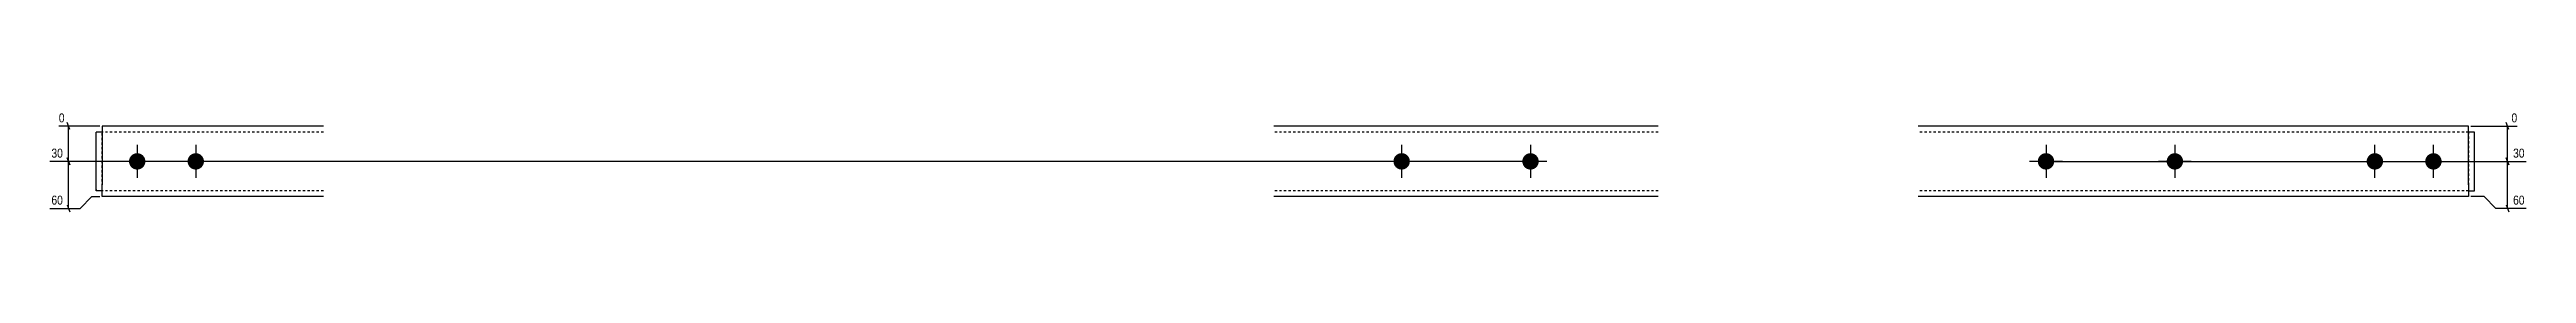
# Model space of a CAD drawing. Header units: millimetres. Extents: x 5 to 17724, y -8 to 412.
# Drawn here: x 8202 to 10317, y 5 to 91 of the extents above; entities that cross this region are included whole.
import ezdxf

# ---------------------------------------------------------------- set-up
doc = ezdxf.new("R2010")
doc.units = ezdxf.units.MM
doc.linetypes.add('DXK_LINE_DOT2', pattern=[3.9198, 1.9599, -1.9599])
doc.layers.add('MÅLSÆTNING', color=7, linetype='Continuous')
doc.layers.add('STÅL', color=7, linetype='Continuous')
doc.styles.add('Arial Narrow', font='ARIALN.TTF', dxfattribs={"height": 0.2})

msp = doc.modelspace()

# ---------------------------------------------------------------- hatches: boundary and pattern name
at = {"layer": 'STÅL', "linetype": 'Continuous'}
for color, points in [(4, [(8277.2, 40.8, -1), (8277.2, 54.8, -1)]), (4, [(8327.2, 40.8, -1), (8327.2, 54.8, -1)]), (96, [(9356.5, 40.8, -1), (9356.5, 54.8, -1)]), (96, [(9466.5, 40.8, -1), (9466.5, 54.8, -1)]), (96, [(9906.5, 40.8, -1), (9906.5, 54.8, -1)]), (96, [(10016.5, 40.8, -1), (10016.5, 54.8, -1)]), (4, [(10187.2, 54.8, -1), (10187.2, 40.8, -1)]), (4, [(10237.2, 54.8, -1), (10237.2, 40.8, -1)])]:
    msp.add_hatch(color=color, dxfattribs=at).paths.add_polyline_path(points)

# ---------------------------------------------------------------- linework, layer by layer
at = {"layer": 'MÅLSÆTNING', "color": 7, "linetype": 'Continuous'}
for p, q in [((8245.2, 77.8), (8210.3, 77.8)), ((8219.8, 74.8), (8217.4, 80.8)), ((10269.2, 77.8), (10308.7, 77.8)), ((10301.6, 74.8), (10299.2, 80.8)), ((10300.4, 47.8), (10300.4, 77.8)), ((9464.5, 47.8), (8202.5, 47.8)), ((8219.8, 44.8), (8217.4, 50.8)), ((8218.6, 7.8), (8218.6, 47.8)), ((9908.5, 47.8), (10316.4, 47.8)), ((9908.5, 47.8), (10316.4, 47.8)), ((10299.2, 50.8), (10301.6, 44.8)), ((10301.6, 44.8), (10299.2, 50.8)), ((10300.4, 7.8), (10300.4, 47.8)), ((8202.5, 7.8), (8228.6, 7.8)), ((8217.4, 10.8), (8219.8, 4.8)), ((8228.6, 7.8), (8238.6, 17.8)), ((8238.6, 17.8), (8245.2, 17.8)), ((10280.4, 17.8), (10269.2, 17.8)), ((10290.4, 7.8), (10280.4, 17.8)), ((10316.4, 7.8), (10290.4, 7.8)), ((10299.2, 10.8), (10301.6, 4.8))]:
    msp.add_line(p, q, dxfattribs=at)
at = {"layer": 'STÅL', "color": 2, "linetype": 'Continuous'}
for p, q in [((8247.2, 72.8), (8242.2, 72.8)), ((8242.2, 23.8), (8242.2, 72.8)), ((8436.2, 77.8), (8247.2, 77.8)), ((8247.2, 77.8), (8247.2, 27.8)), ((9575.5, 77.8), (9247.5, 77.8)), ((10267.2, 77.8), (9797.5, 77.8)), ((10267.2, 27.8), (10267.2, 77.8)), ((10272.2, 72.8), (10267.2, 72.8)), ((10272.2, 22.8), (10272.2, 72.8)), ((8242.2, 23), (8242.2, 23.8)), ((8242.2, 22.8), (8242.2, 23)), ((8247.2, 22.8), (8242.2, 22.8)), ((8247.2, 20.7), (8247.2, 27.8)), ((10267.2, 27.8), (10267.2, 17.8)), ((10267.2, 22.8), (10272.2, 22.8)), ((8247.2, 18.6), (8247.2, 20.7)), ((8247.2, 17.8), (8247.2, 18.6)), ((8436.2, 17.8), (8247.2, 17.8)), ((9575.5, 17.8), (9247.5, 17.8)), ((10267.2, 17.8), (9797.5, 17.8))]:
    msp.add_line(p, q, dxfattribs=at)
at = {"layer": 'STÅL', "color": 7, "linetype": 'DXK_LINE_DOT2'}
for p, q in [((8247.2, 22.8), (8247.2, 72.8)), ((8436.2, 72.8), (8247.2, 72.8)), ((9575.5, 72.8), (9247.5, 72.8)), ((10267.2, 72.8), (9797.5, 72.8)), ((10267.2, 72.8), (10267.2, 22.8)), ((8242.2, 23.8), (8242.2, 23)), ((8242.2, 23), (8242.2, 22.8)), ((8436.2, 22.8), (8247.2, 22.8)), ((8247.2, 20.7), (8247.2, 22.8)), ((9575.5, 22.8), (9247.5, 22.8)), ((10267.2, 22.8), (9797.5, 22.8))]:
    msp.add_line(p, q, dxfattribs=at)
at = {"layer": 'STÅL', "color": 4, "linetype": 'Continuous'}
for p, q in [((8291.2, 47.8), (8263.2, 47.8)), ((8277.2, 61.8), (8277.2, 33.8)), ((8341.2, 47.8), (8313.2, 47.8)), ((8327.2, 61.8), (8327.2, 33.8)), ((10173.2, 47.8), (10201.2, 47.8)), ((10187.2, 33.8), (10187.2, 61.8)), ((10223.2, 47.8), (10251.2, 47.8)), ((10237.2, 33.8), (10237.2, 61.8))]:
    msp.add_line(p, q, dxfattribs=at)
at = {"layer": 'STÅL', "color": 96, "linetype": 'Continuous'}
for p, q in [((9370.5, 47.8), (9342.5, 47.8)), ((9356.5, 61.8), (9356.5, 33.8)), ((9480.5, 47.8), (9452.5, 47.8)), ((9466.5, 61.8), (9466.5, 33.8)), ((9920.5, 47.8), (9892.5, 47.8)), ((9906.5, 61.8), (9906.5, 33.8)), ((10030.5, 47.8), (10002.5, 47.8)), ((10016.5, 61.8), (10016.5, 33.8))]:
    msp.add_line(p, q, dxfattribs=at)

# ---------------------------------------------------------------- next in the draw order: wipeouts: each hides what was drawn before it
at = {"color": 0, "linetype": 'Continuous'}
for points in [[(10310.3, 79.4), (10310.3, 90.6), (10302.2, 90.6), (10302.2, 79.4)], [(8215.3, 49.4), (8215.3, 60.6), (8202.4, 60.6), (8202.4, 49.4)], [(10316.6, 49.4), (10316.6, 60.6), (10303.6, 60.6), (10303.6, 49.4)], [(8215.3, 9.4), (8215.3, 20.6), (8202.4, 20.6), (8202.4, 9.4)], [(10316.6, 9.4), (10316.6, 20.6), (10303.6, 20.6), (10303.6, 9.4)]]:
    msp.add_wipeout(points, dxfattribs=at).dxf.layer = 'MÅLSÆTNING'

# ---------------------------------------------------------------- next in the draw order: linework, layer by layer
at = {"layer": 'MÅLSÆTNING', "color": 7, "linetype": 'Continuous'}
for p, q in [((8218.6, 47.8), (8218.6, 77.8)), ((9464.5, 47.8), (8202.5, 47.8)), ((8217.4, 50.8), (8219.8, 44.8))]:
    msp.add_line(p, q, dxfattribs=at)

# ---------------------------------------------------------------- next in the draw order: texts
at = {"layer": 'MÅLSÆTNING', "color": 3, "linetype": 'Continuous', "style": 'Arial Narrow'}
for s, p in [('0', (10303.8, 81)), ('30', (8204, 51)), ('30', (10305.2, 51)), ('60', (8204, 11)), ('60', (10305.2, 11))]:
    msp.add_text(s, height=7.64, dxfattribs=at).set_placement(p)

# ---------------------------------------------------------------- next in the draw order: wipeouts: each hides what was drawn before it
at = {"color": 0, "linetype": 'Continuous'}
msp.add_wipeout([(8216.8, 79.4), (8216.8, 90.6), (8208.7, 90.6), (8208.7, 79.4)], dxfattribs=at).dxf.layer = 'MÅLSÆTNING'

# ---------------------------------------------------------------- next in the draw order: texts
at = {"layer": 'MÅLSÆTNING', "color": 3, "linetype": 'Continuous', "style": 'Arial Narrow'}
msp.add_text('0', height=7.64, dxfattribs=at).set_placement((8210.3, 81))

doc.saveas('drawing.dxf')
